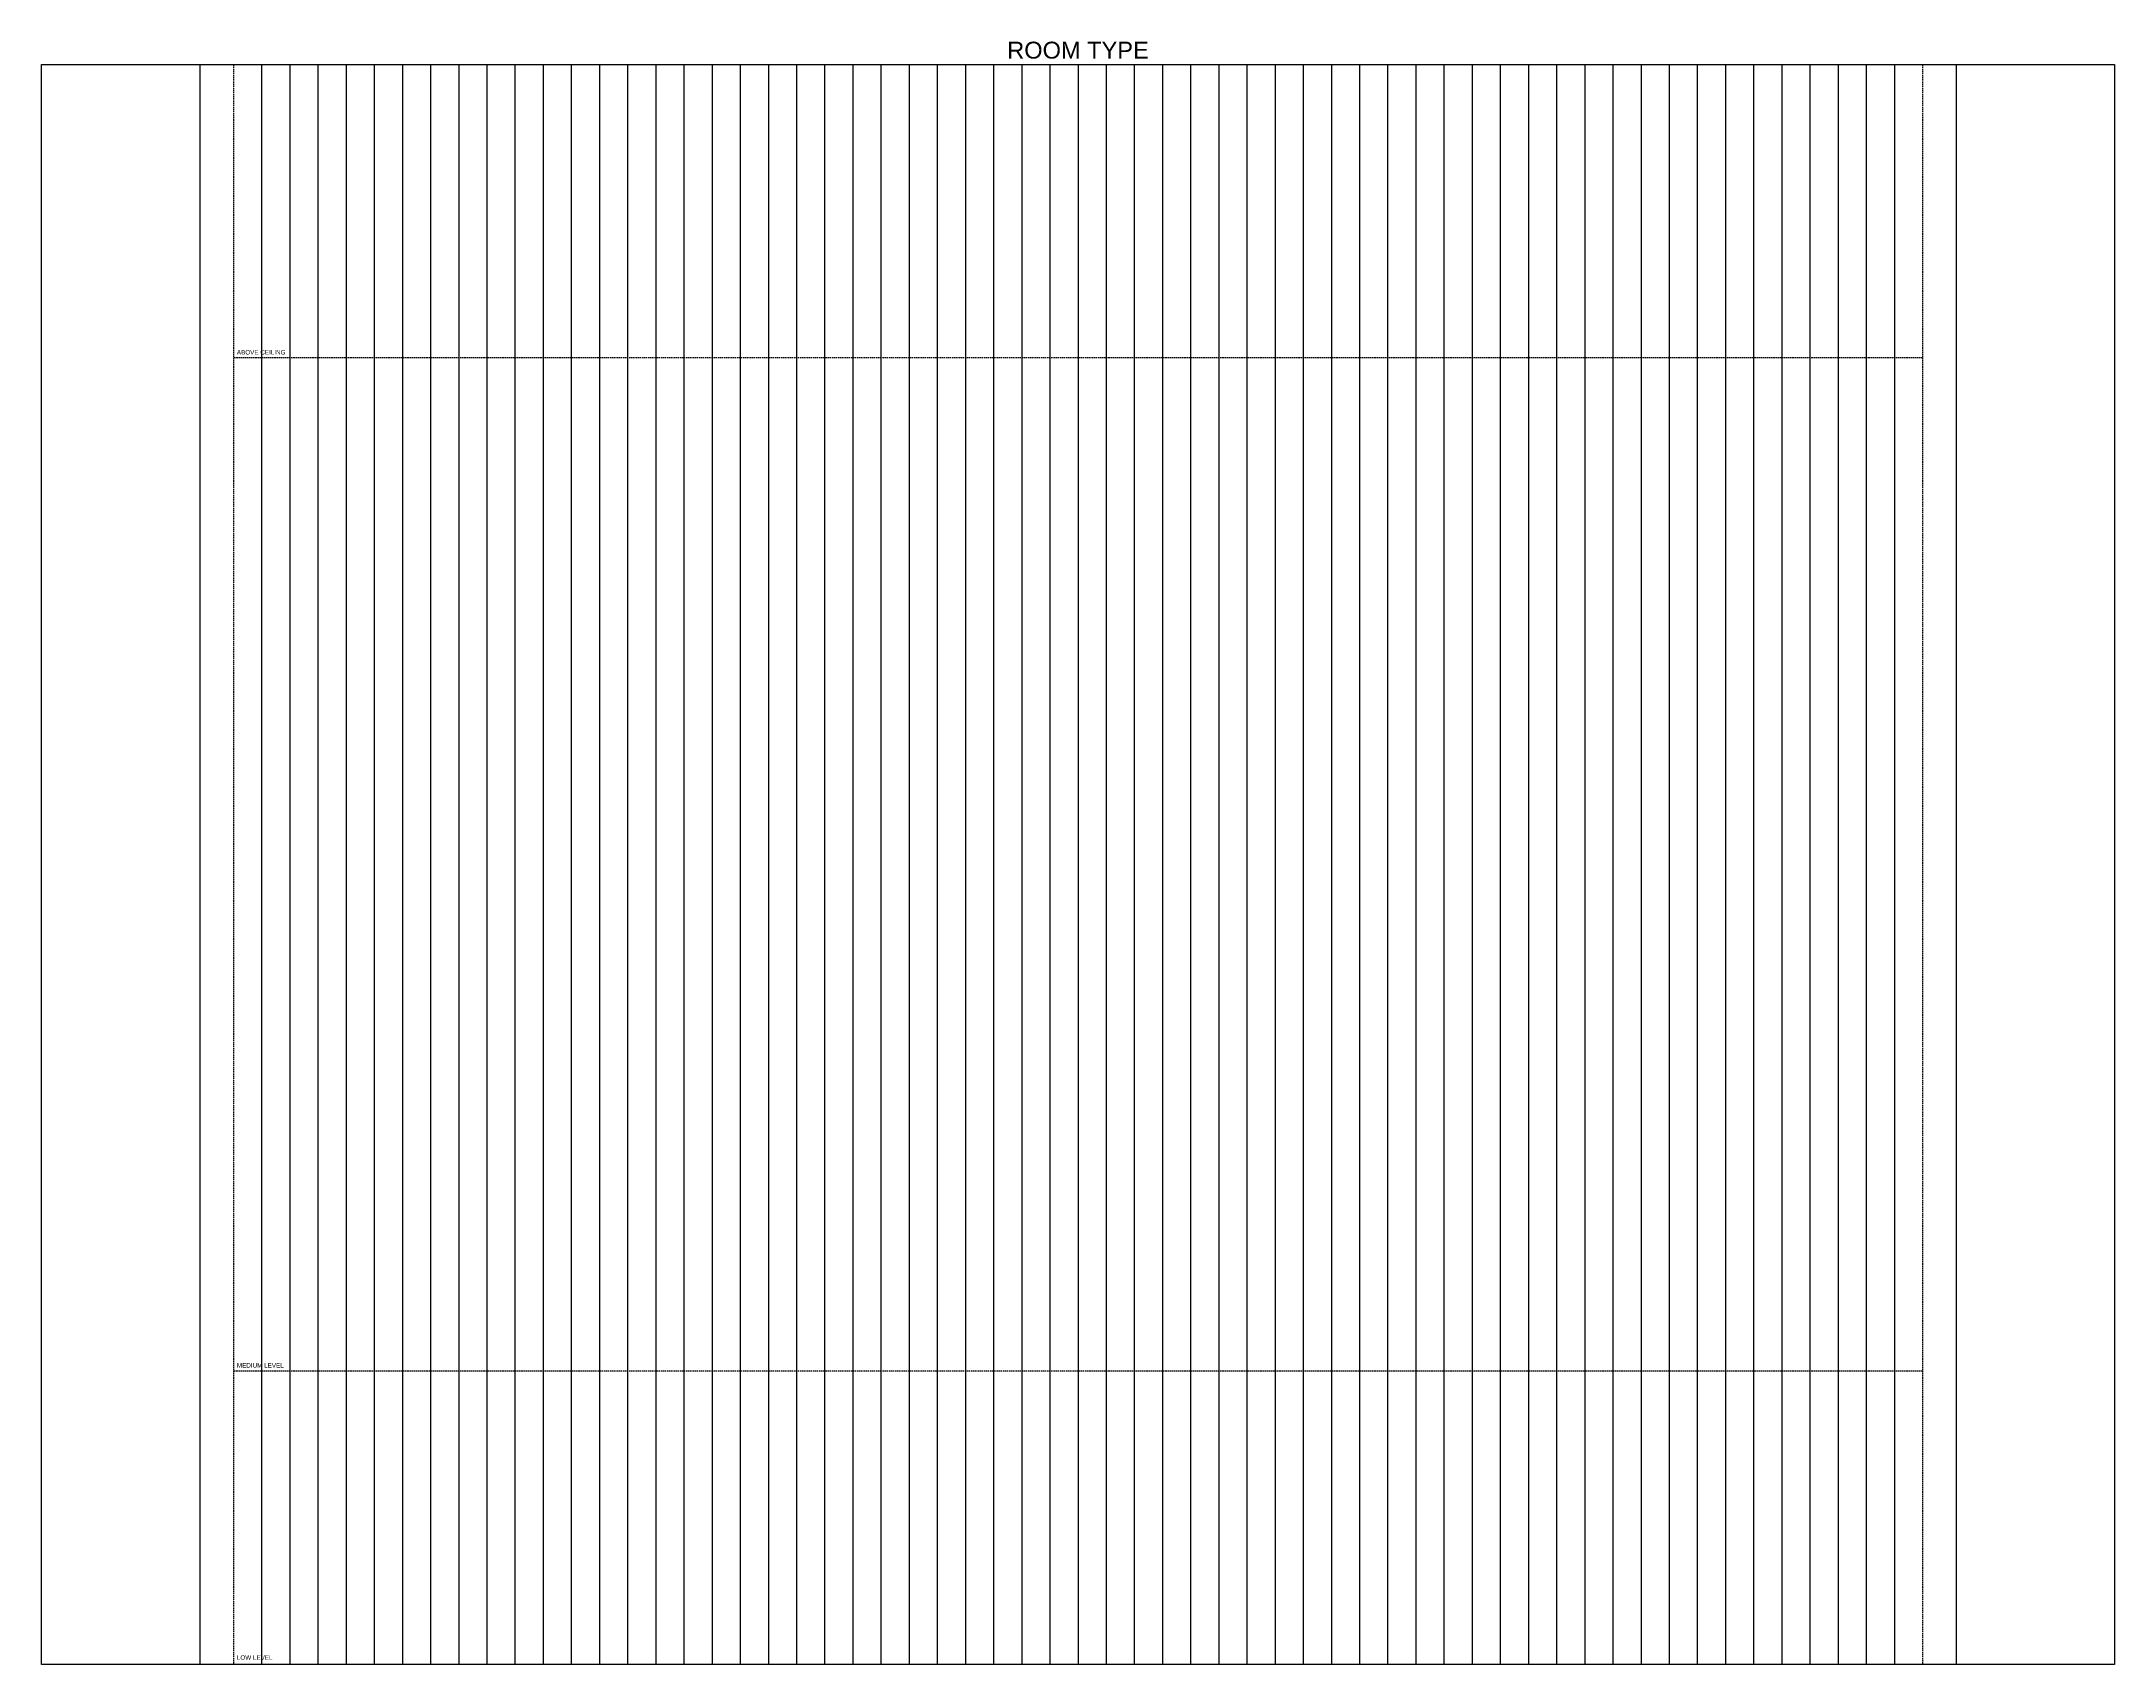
# Model space of a CAD drawing. Header units: millimetres. Extents: x -71336 to -33468, y -26189 to 22712.
# Drawn here: x -71307 to -69465, y -14110 to -12668 of the extents above; entities that cross this region are included whole.
import ezdxf

# ---------------------------------------------------------------- set-up
doc = ezdxf.new("R2010")
doc.units = ezdxf.units.MM
doc.linetypes.add('DASHED2', pattern=[0.375, 0.25, -0.125])
doc.layers.add('SC - Text', color=7, linetype='Continuous')
doc.layers.add('SC - Xlines', color=252, linetype='Continuous', plot=False)
doc.styles.add('ARIAL', font='arial.ttf')

msp = doc.modelspace()

# ---------------------------------------------------------------- linework, layer by layer
at = {"color": 30, "linetype": 'DASHED2', "ltscale": 5}
for p, q in [((-71136.021, -12688.854), (-71136.022, -14110.277)), ((-69636.024, -12688.854), (-69636.023, -14110.277))]:
    msp.add_line(p, q, dxfattribs=at)
at = {"color": 31, "linetype": 'DASHED2', "ltscale": 5}
for p, q in [((-69636.024, -12949.566), (-71136.022, -12949.566)), ((-69636.023, -13849.566), (-71136.022, -13849.566))]:
    msp.add_line(p, q, dxfattribs=at)
at = {"layer": 'SC - Xlines', "ltscale": 5, "transparency": 33554687}
msp.add_lwpolyline([(-71306.563, -12688.854), (-69465.482, -12688.854), (-69465.482, -14110.277), (-71306.563, -14110.277)], close=True, dxfattribs=at)
at = {"layer": 'SC - Xlines', "ltscale": 5}
for points in [[(-71166.022, -12688.854), (-71166.022, -14110.277)], [(-71086.022, -12688.854), (-71086.022, -14110.277)], [(-71036.022, -12688.854), (-71036.022, -14110.277)], [(-70986.022, -12688.854), (-70986.022, -14110.277)], [(-70936.022, -12688.854), (-70936.022, -14110.277)], [(-70886.022, -12688.854), (-70886.022, -14110.277)], [(-70836.022, -12688.854), (-70836.022, -14110.277)], [(-70786.022, -12688.854), (-70786.022, -14110.277)], [(-70736.022, -12688.854), (-70736.022, -14110.277)], [(-70686.022, -12688.854), (-70686.022, -14110.277)], [(-70636.022, -12688.854), (-70636.022, -14110.277)], [(-70586.022, -12688.854), (-70586.022, -14110.277)], [(-70536.022, -12688.854), (-70536.022, -14110.277)], [(-70486.022, -12688.854), (-70486.022, -14110.277)], [(-70436.022, -12688.854), (-70436.022, -14110.277)], [(-70386.022, -12688.854), (-70386.022, -14110.277)], [(-70336.022, -12688.854), (-70336.022, -14110.277)], [(-70286.022, -12688.854), (-70286.022, -14110.277)], [(-70236.022, -12688.854), (-70236.022, -14110.277)], [(-70186.022, -12688.854), (-70186.022, -14110.277)], [(-70136.022, -12688.854), (-70136.022, -14110.277)], [(-70086.022, -12688.854), (-70086.022, -14110.277)], [(-70036.022, -12688.854), (-70036.022, -14110.277)], [(-69986.022, -12688.854), (-69986.022, -14110.277)], [(-69936.022, -12688.854), (-69936.022, -14110.277)], [(-69886.022, -12688.854), (-69886.022, -14110.277)], [(-69836.022, -12688.854), (-69836.022, -14110.277)], [(-69786.022, -12688.854), (-69786.022, -14110.277)], [(-69736.022, -12688.854), (-69736.022, -14110.277)], [(-69686.022, -12688.854), (-69686.022, -14110.277)], [(-69606.022, -12688.854), (-69606.022, -14110.277)]]:
    msp.add_lwpolyline(points, dxfattribs=at)
at = {"layer": 'SC - Xlines', "color": 250, "ltscale": 5}
for points in [[(-71111.022, -12688.854), (-71111.022, -14110.277)], [(-71061.022, -12688.854), (-71061.022, -14110.277)], [(-71011.022, -12688.854), (-71011.022, -14110.277)], [(-70961.022, -12688.854), (-70961.022, -14110.277)], [(-70911.022, -12688.854), (-70911.022, -14110.277)], [(-70861.022, -12688.854), (-70861.022, -14110.277)], [(-70811.022, -12688.854), (-70811.022, -14110.277)], [(-70761.022, -12688.854), (-70761.022, -14110.277)], [(-70711.022, -12688.854), (-70711.022, -14110.277)], [(-70661.022, -12688.854), (-70661.022, -14110.277)], [(-70611.022, -12688.854), (-70611.022, -14110.277)], [(-70561.022, -12688.854), (-70561.022, -14110.277)], [(-70511.022, -12688.854), (-70511.022, -14110.277)], [(-70461.022, -12688.854), (-70461.022, -14110.277)], [(-70411.022, -12688.854), (-70411.022, -14110.277)], [(-70361.022, -12688.854), (-70361.022, -14110.277)], [(-70311.022, -12688.854), (-70311.022, -14110.277)], [(-70261.022, -12688.854), (-70261.022, -14110.277)], [(-70211.022, -12688.854), (-70211.022, -14110.277)], [(-70161.022, -12688.854), (-70161.022, -14110.277)], [(-70111.022, -12688.854), (-70111.022, -14110.277)], [(-70061.022, -12688.854), (-70061.022, -14110.277)], [(-70011.022, -12688.854), (-70011.022, -14110.277)], [(-69961.022, -12688.854), (-69961.022, -14110.277)], [(-69911.022, -12688.854), (-69911.022, -14110.277)], [(-69861.022, -12688.854), (-69861.022, -14110.277)], [(-69811.022, -12688.854), (-69811.022, -14110.277)], [(-69761.022, -12688.854), (-69761.022, -14110.277)], [(-69711.022, -12688.854), (-69711.022, -14110.277)], [(-69661.024, -12688.854), (-69661.024, -14110.277)]]:
    msp.add_lwpolyline(points, dxfattribs=at)

# ---------------------------------------------------------------- texts
at = {"layer": 'SC - Text', "style": 'ARIAL'}
for s, insert, char_height, attachment_point in [('\\A1;{\\fSansSerif|b0|i0|c2|p2;\\W1;ROOM TYPE}', (-70386.022, -12683.854), 15, 8), ('ABOVE CEILING', (-71133.021, -12946.566), 4, 7), ('MEDIUM LEVEL', (-71133.022, -13846.566), 4, 7), ('LOW LEVEL', (-71133.022, -14106.138), 4, 7)]:
    msp.add_mtext(s, dxfattribs=dict(at, insert=insert, char_height=char_height, attachment_point=attachment_point))

doc.saveas('drawing.dxf')
